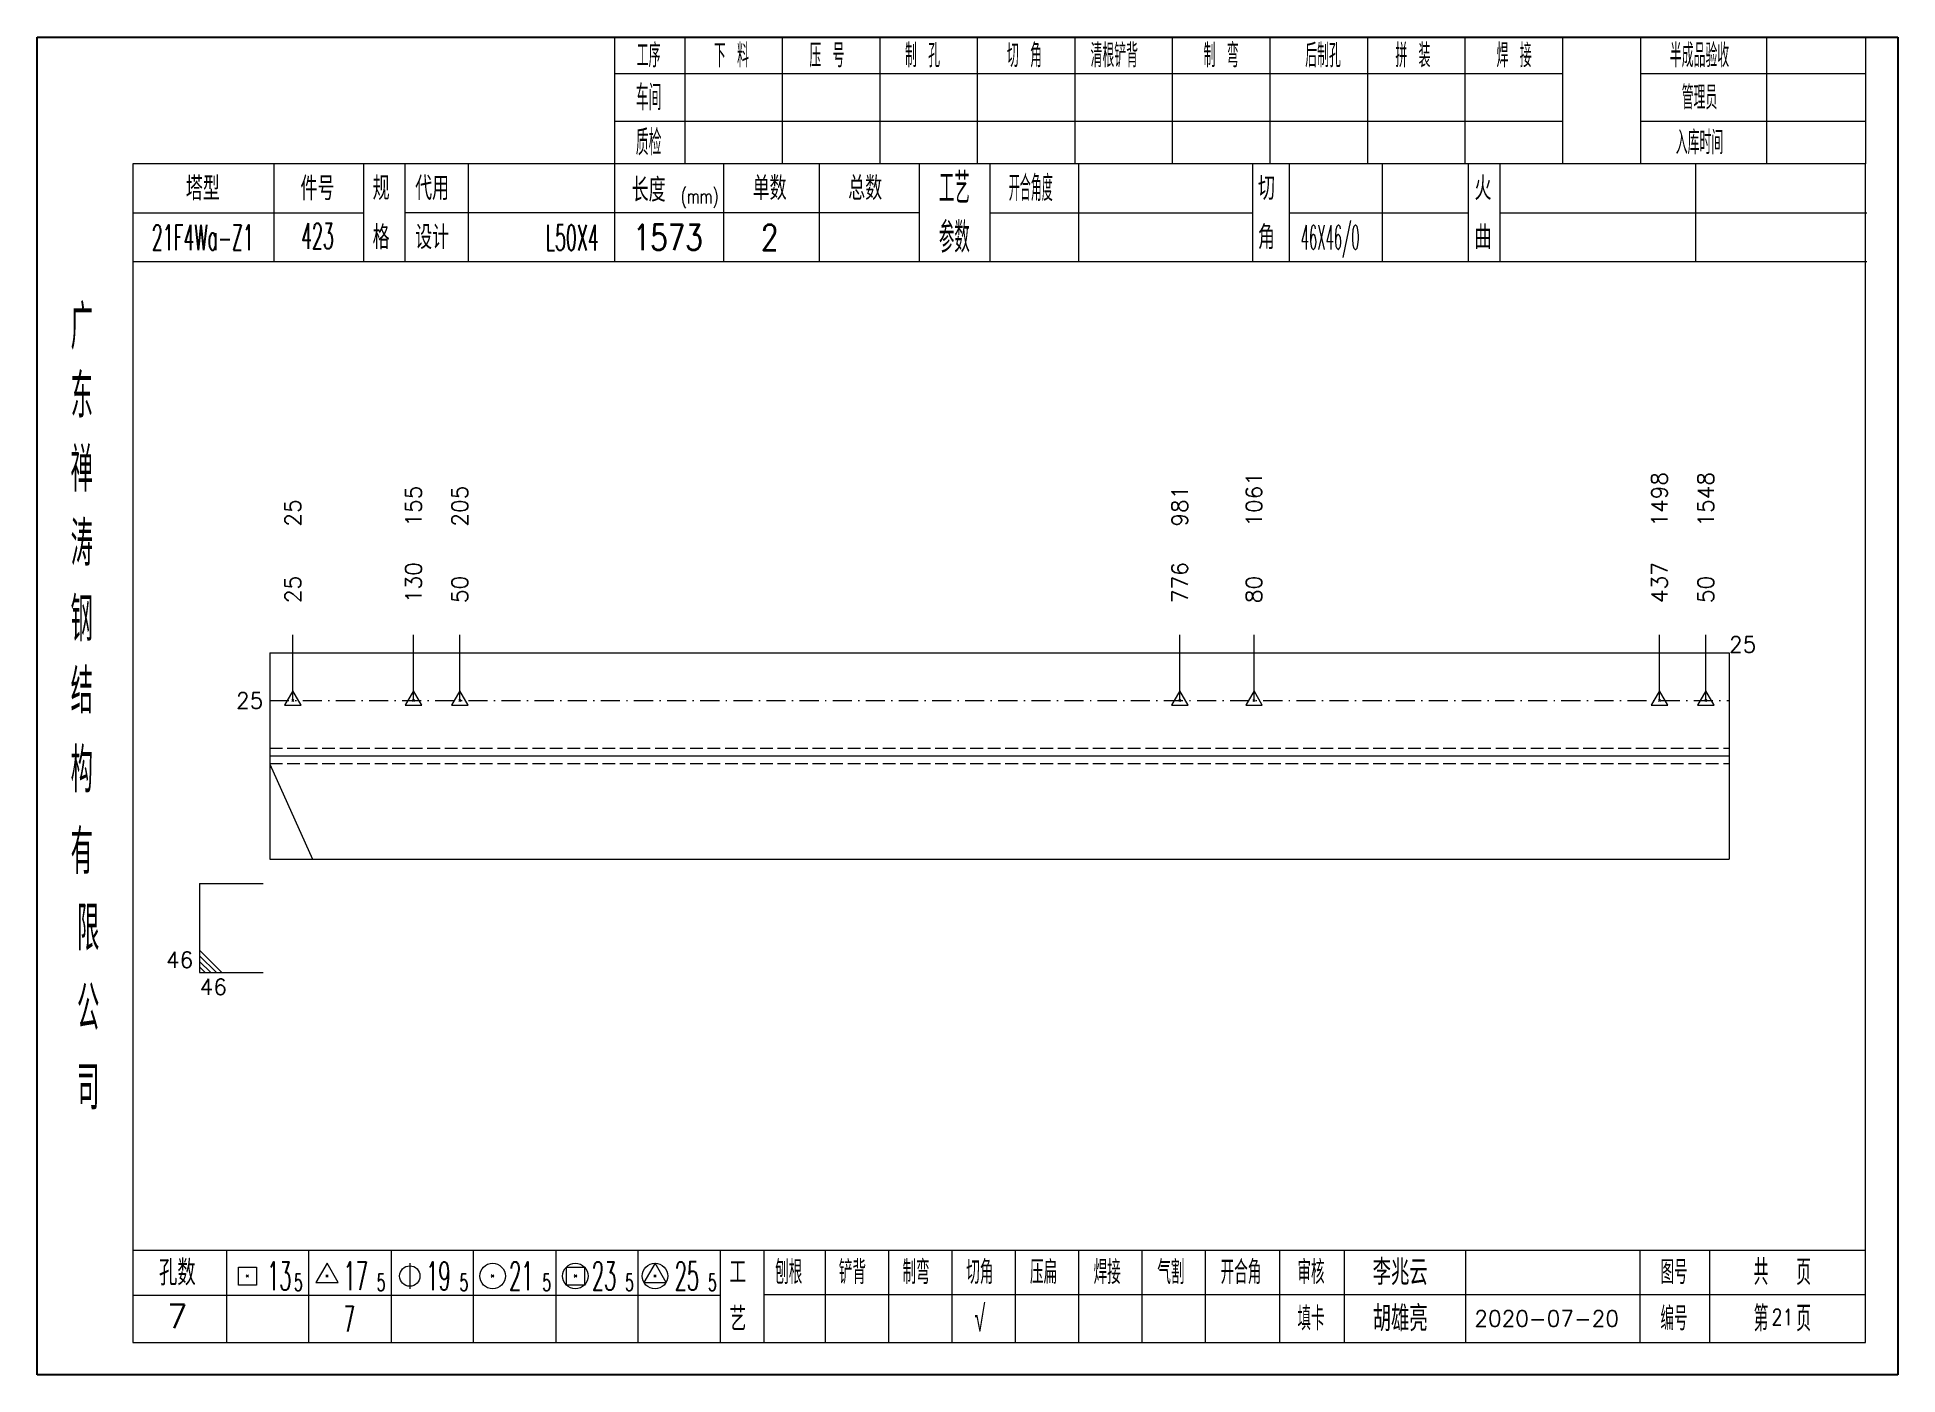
# Model space of a CAD drawing. Extents: x 1310 to 15542, y -76 to 8381.
# Drawn here: x 7759 to 8051.2, y 3663.8 to 3873.7 of the extents above; entities that cross this region are included whole.
import ezdxf
from ezdxf.enums import TextEntityAlignment as Align

# ---------------------------------------------------------------- set-up
doc = ezdxf.new("R2010")
doc.units = 0
doc.header["$MEASUREMENT"] = 0
doc.linetypes.add('一点画线', pattern=[5.2, 3, -1, 0.2, -1])
doc.linetypes.add('虚线', pattern=[2.75, 2, -0.75])
doc.layers.get('0').update_dxf_attribs({"linetype": 'CONTINUOUS', "lineweight": 25})
for name, color, linetype, lineweight in [('1', 7, 'CONTINUOUS', 25), ('4', 7, 'CONTINUOUS', 25), ('5', 7, 'CONTINUOUS', 25)]:
    doc.layers.add(name, color=color, linetype=linetype, lineweight=lineweight)
doc.styles.get("Standard").update_dxf_attribs({"font": 'simplex.shx', "width": 0.7, "height": 3, "bigfont": 'gbhzfs.shx'})

msp = doc.modelspace()

# ---------------------------------------------------------------- texts
at = {"color": 7, "linetype": 'Continuous', "lineweight": 13}
for s, p in [('1061', (7950.072, 3796.914)), ('1498', (8013.727, 3796.914)), ('1548', (8021.01, 3796.914)), ('25', (7799.163, 3796.914)), ('155', (7818.1, 3796.914)), ('205', (7825.383, 3796.914)), ('981', (7938.418, 3796.914))]:
    msp.add_text(s, height=2.5, rotation=90, dxfattribs=at).set_placement(p, align=Align.MIDDLE_LEFT)
at = {"color": 8, "linetype": 'Continuous', "lineweight": 9}
for s, p in [('130', (7818.1, 3784.914)), ('776', (7938.418, 3784.914)), ('437', (8013.727, 3784.914)), ('25', (7799.163, 3784.914)), ('50', (7825.383, 3784.914)), ('80', (7950.072, 3784.914)), ('50', (8021.01, 3784.914))]:
    msp.add_text(s, height=2.5, rotation=90, dxfattribs=at).set_placement(p, align=Align.MIDDLE_LEFT)
at = {"color": 7, "linetype": 'Continuous', "lineweight": 13}
msp.add_text('25', height=2.5, dxfattribs=at).set_placement((8024.652, 3778.414), align=Align.MIDDLE_LEFT)
msp.add_text('25', height=2.5, dxfattribs=at).set_placement((7794.522, 3769.614), align=Align.MIDDLE_RIGHT)
msp.add_text('46', height=2.5, dxfattribs=at).set_placement((7783.522, 3726.914), align=Align.BOTTOM_RIGHT)
msp.add_text('46', height=2.5, dxfattribs=at).set_placement((7784.522, 3725.914), align=Align.TOP_LEFT)
at = {"layer": '4', "color": 1, "linetype": 'Continuous', "lineweight": 25}
for s, height, width, p in [('工序', 3.7, 0.7, (7855.022, 3870.871)), ('下 料', 3.7, 0.7, (7868.022, 3870.871)), ('压 号', 3.7, 0.7, (7883.022, 3870.871)), ('制 孔', 3.7, 0.7, (7898.022, 3870.871)), ('切 角', 3.7, 0.7, (7914.022, 3870.871)), ('清根铲背 ', 3.7, 0.7, (7929.022, 3870.871)), (' 制 弯', 3.7, 0.7, (7944.022, 3870.871)), (' 后制孔', 3.7, 0.7, (7960.022, 3870.871)), ('拼 装', 3.7, 0.7, (7975.022, 3870.871)), (' 焊 接', 3.7, 0.7, (7990.022, 3870.871)), ('半成品验收', 3.7, 0.7, (8020.022, 3870.871)), ('车间', 4, 0.7, (7855.022, 3864.271)), ('管理员', 3.7, 0.7, (8020.022, 3864.271)), ('质检', 4, 0.7, (7855.022, 3857.211)), ('入库时间', 3.7, 0.7, (8020.022, 3857.211)), ('(mm)', 2.24, 0.7, (7863.022, 3848.771)), ('工艺', 4.8, 0.7, (7903.022, 3850.031)), ('开合角度', 4, 0.6, (7915.022, 3850.031)), ('423', 4, 0.5, (7803.022, 3842.541)), ('参数', 4.8, 0.7, (7903.022, 3842.321)), ('46X46/0', 3.8, 0.4, (7962.022, 3842.321)), ('21F4Wa-Z1', 4, 0.5, (7785.022, 3842.291)), ('L50X4', 4, 0.5, (7843.022, 3842.271)), ('1573', 4, 0.8, (7858.022, 3842.321)), ('2', 4, 0.8, (7874.022, 3842.321)), ('广', 6.96, 0.7, (7766.022, 3828.241)), ('东', 6.96, 0.7, (7766.022, 3817.451)), ('禅', 6.96, 0.7, (7766.022, 3805.861)), ('涛', 6.96, 0.7, (7766.022, 3794.261)), ('钢', 6.96, 0.7, (7766.022, 3782.371)), ('结', 6.96, 0.7, (7766.022, 3771.061)), ('构', 6.96, 0.7, (7766.022, 3758.681)), ('有', 6.96, 0.7, (7766.022, 3745.871)), ('限', 6.96, 0.7, (7767.022, 3733.871)), ('公', 6.96, 0.7, (7767.022, 3721.331)), ('司', 6.96, 0.7, (7767.022, 3708.851)), ('13', 4.47, 0.5, (7797.022, 3679.271)), ('17', 4.47, 0.5, (7809.022, 3679.271)), ('19', 4.47, 0.5, (7822.022, 3679.271)), ('21', 4.47, 0.5, (7835.022, 3679.271)), ('23', 4.47, 0.5, (7848.022, 3679.271)), ('25', 4.47, 0.5, (7861.022, 3679.271)), ('刨根', 3.7, 0.8, (7877.022, 3679.871)), ('铲背', 3.7, 0.8, (7887.022, 3679.871)), ('制弯', 3.7, 0.8, (7897.022, 3679.871)), ('切角', 3.7, 0.8, (7907.022, 3679.871)), ('压扁', 3.7, 0.8, (7917.022, 3679.871)), ('焊接', 3.7, 0.8, (7927.022, 3679.871)), ('气割', 3.7, 0.8, (7937.022, 3679.871)), ('开合角', 3.7, 0.8, (7948.022, 3679.871)), ('审核', 3.7, 0.8, (7959.022, 3679.871)), ('图号', 3.7, 0.8, (8016.022, 3679.871)), ('共  页', 4, 0.8, (8033.022, 3679.871)), ('5', 2.68, 0.6, (7800.022, 3678.271)), ('5', 2.68, 0.6, (7813.022, 3678.271)), ('5', 2.68, 0.6, (7826.022, 3678.271)), ('5', 2.68, 0.6, (7839.022, 3678.271)), ('5', 2.68, 0.6, (7852.022, 3678.271)), ('5', 2.68, 0.6, (7865.022, 3678.271)), ('√', 4, 0.6, (7907.022, 3672.601)), ('第  页', 4, 0.8, (8033.022, 3672.601)), ('7', 4, 0.5, (7808.022, 3672.521)), ('填卡', 3.7, 0.8, (7959.022, 3672.601)), ('编号', 3.7, 0.8, (8016.022, 3672.601))]:
    msp.add_text(s, height=height, dxfattribs=dict(at, width=width)).set_placement(p, align=Align.MIDDLE_CENTER)
for s, height, p in [('塔型', 3.7, (7785.022, 3850.001)), ('件号', 3.7, (7803.022, 3850.001)), ('规', 3.7, (7813.022, 3850.031)), ('代用', 3.7, (7821.022, 3850.031)), ('长度', 3.7, (7855.022, 3849.771)), ('单数', 3.7, (7874.022, 3850.031)), ('总数', 3.7, (7889.022, 3850.031)), ('切', 3.7, (7952.022, 3850.031)), ('火', 3.7, (7986.022, 3850.031)), ('格', 3.7, (7813.022, 3842.321)), ('设计', 3.7, (7821.022, 3842.321)), ('角', 3.7, (7952.022, 3842.321)), ('曲', 3.7, (7986.022, 3842.321)), ('孔数', 4, (7781.022, 3679.791)), ('工', 3.7, (7869.022, 3679.871)), ('李兆云', 4, (7973.022, 3679.871)), ('胡雄亮', 4, (7973.022, 3672.601)), ('7', 3.7, (7781.022, 3672.961)), ('艺', 3.7, (7869.022, 3672.521)), ('2020-07-20', 2.5, (7996.022, 3672.601))]:
    msp.add_text(s, height=height, dxfattribs=at).set_placement(p, align=Align.MIDDLE_CENTER)
at = {"layer": '4', "color": 6, "linetype": 'Continuous', "lineweight": 25, "width": 0.8}
msp.add_text('21', height=2.5, dxfattribs=at).set_placement((8033.047, 3672.829), align=Align.MIDDLE_CENTER)

# ---------------------------------------------------------------- blocks, each defined once
blk = doc.blocks.new('孔17.5')
at = {"layer": '5', "color": 7, "linetype": 'Continuous', "lineweight": 13}
for p, q in [((0, 1), (-0.866, -0.5)), ((-0.1, -0.1), (0.1, 0.1)), ((0.1, -0.1), (-0.1, 0.1)), ((0.866, -0.5), (0, 1)), ((-0.866, -0.5), (0.866, -0.5))]:
    blk.add_line(p, q, dxfattribs=at)
blk = doc.blocks.new('CTJGK')
at = {"color": 6, "linetype": 'Continuous'}
for p, q in [((0, 209.97), (292.13, 209.97)), ((0, 0), (0, 209.97)), ((292.13, 209.97), (292.13, 0)), ((292.13, 0), (0, 0))]:
    blk.add_line(p, q, dxfattribs=at)

# ---------------------------------------------------------------- linework, layer by layer
at = {"color": 7, "linetype": 'Continuous', "lineweight": 13}
for p, q in [((7799.163, 3769.614), (7799.163, 3779.914)), ((7818.1, 3769.614), (7818.1, 3779.914)), ((7825.383, 3769.614), (7825.383, 3779.914)), ((7938.418, 3769.614), (7938.418, 3779.914)), ((7950.072, 3769.614), (7950.072, 3779.914)), ((8013.727, 3769.614), (8013.727, 3779.914)), ((8021.01, 3769.614), (8021.01, 3779.914)), ((7795.522, 3759.618), (7802.222, 3744.714)), ((7784.522, 3740.914), (7794.522, 3740.914)), ((7784.522, 3740.914), (7784.522, 3726.914)), ((7788.022, 3726.914), (7784.522, 3730.414)), ((7787.147, 3726.914), (7784.522, 3729.539)), ((7786.272, 3726.914), (7784.522, 3728.664)), ((7785.397, 3726.914), (7784.522, 3727.789)), ((7784.522, 3726.914), (7794.522, 3726.914))]:
    msp.add_line(p, q, dxfattribs=at)
at = {"color": 7, "linetype": 'Continuous', "lineweight": 18}
for p, q in [((7795.522, 3777.114), (7795.522, 3744.714)), ((7795.522, 3777.114), (8024.652, 3777.114)), ((8024.652, 3777.114), (8024.652, 3744.714)), ((7795.522, 3760.914), (8024.652, 3760.914))]:
    msp.add_line(p, q, dxfattribs=at)
at = {"color": 3, "linetype": '一点画线', "lineweight": 13}
msp.add_line((7795.522, 3769.614), (8024.652, 3769.614), dxfattribs=at)
at = {"color": 1, "linetype": '虚线', "lineweight": 18}
for p, q in [((7795.522, 3762.114), (8024.652, 3762.114)), ((7795.522, 3759.714), (8024.652, 3759.714))]:
    msp.add_line(p, q, dxfattribs=at)
at = {"layer": '1', "color": 7, "linetype": 'Continuous', "lineweight": 18}
msp.add_line((7795.522, 3744.714), (8024.652, 3744.714), dxfattribs=at)
at = {"layer": '4', "color": 1, "linetype": 'Continuous', "lineweight": 18}
for p, q in [((7759.022, 3873.741), (7759.022, 3663.771)), ((8051.152, 3873.741), (7759.022, 3873.741)), ((7849.652, 3873.741), (7849.652, 3853.901)), ((7860.682, 3873.741), (7860.682, 3853.881)), ((7875.992, 3873.741), (7875.992, 3853.881)), ((7891.312, 3873.741), (7891.312, 3853.881)), ((7906.622, 3873.741), (7906.622, 3853.881)), ((7921.932, 3873.741), (7921.932, 3853.881)), ((7937.242, 3873.741), (7937.242, 3853.881)), ((7952.562, 3873.741), (7952.562, 3853.881)), ((7967.872, 3873.741), (7967.872, 3853.881)), ((7983.182, 3873.741), (7983.182, 3853.881)), ((7998.492, 3873.741), (7998.492, 3853.901)), ((7998.492, 3873.741), (7998.492, 3853.881)), ((8010.772, 3873.741), (8010.772, 3853.881)), ((8030.522, 3873.741), (8030.522, 3853.881)), ((8046.102, 3873.741), (8046.102, 3853.881)), ((8051.152, 3843.941), (8051.152, 3873.741)), ((7998.492, 3868.011), (7849.652, 3868.011)), ((8046.102, 3868.011), (8010.772, 3868.011)), ((7998.492, 3860.531), (7849.652, 3860.531)), ((8046.102, 3860.531), (8010.772, 3860.531)), ((7774.032, 3853.881), (7774.032, 3668.821)), ((8046.102, 3853.881), (7774.032, 3853.881)), ((7796.152, 3853.891), (7796.152, 3838.471)), ((7810.302, 3838.471), (7810.302, 3853.881)), ((7816.802, 3838.471), (7816.802, 3853.881)), ((7826.672, 3853.881), (7826.672, 3838.471)), ((7849.652, 3853.901), (7849.652, 3838.471)), ((7866.772, 3853.881), (7866.772, 3838.471)), ((7881.822, 3853.881), (7881.822, 3838.471)), ((7897.522, 3853.881), (7897.522, 3838.471)), ((7908.582, 3853.881), (7908.582, 3838.471)), ((7922.532, 3853.881), (7922.532, 3838.471)), ((7949.832, 3853.881), (7949.832, 3838.471)), ((7955.592, 3853.881), (7955.592, 3838.471)), ((7970.212, 3853.881), (7970.212, 3838.471)), ((7983.672, 3853.881), (7983.672, 3838.471)), ((7988.662, 3853.881), (7988.662, 3838.471)), ((8019.402, 3853.881), (8019.402, 3838.471)), ((8046.102, 3668.821), (8046.102, 3853.881)), ((7810.302, 3846.121), (7774.032, 3846.121)), ((7897.522, 3846.171), (7816.802, 3846.171)), ((7908.582, 3846.171), (7949.832, 3846.171)), ((7955.592, 3846.171), (7983.672, 3846.171)), ((7988.662, 3846.171), (8046.282, 3846.171)), ((8051.152, 3663.771), (8051.152, 3843.941)), ((8046.282, 3838.471), (7774.032, 3838.471)), ((7774.032, 3683.351), (8046.102, 3683.351)), ((7788.722, 3683.351), (7788.722, 3668.821)), ((7801.652, 3668.821), (7801.652, 3683.351)), ((7814.582, 3683.351), (7814.582, 3668.821)), ((7827.502, 3668.821), (7827.502, 3683.351)), ((7840.432, 3683.351), (7840.432, 3668.821)), ((7853.362, 3668.821), (7853.362, 3683.351)), ((7866.282, 3668.821), (7866.282, 3683.351)), ((7873.152, 3668.821), (7873.152, 3683.351)), ((7882.812, 3668.821), (7882.812, 3683.351)), ((7892.752, 3668.821), (7892.752, 3683.351)), ((7902.692, 3668.821), (7902.692, 3683.351)), ((7912.642, 3668.821), (7912.642, 3683.351)), ((7922.582, 3668.821), (7922.582, 3683.351)), ((7932.522, 3668.821), (7932.522, 3683.351)), ((7942.472, 3668.821), (7942.472, 3683.351)), ((7954.112, 3668.821), (7954.112, 3683.351)), ((7964.262, 3668.821), (7964.262, 3683.351)), ((7983.322, 3668.821), (7983.322, 3683.351)), ((8010.702, 3668.821), (8010.702, 3683.351)), ((8021.662, 3668.821), (8021.662, 3683.351)), ((7866.282, 3676.221), (7774.032, 3676.221)), ((7873.112, 3676.381), (8046.102, 3676.381)), ((7774.032, 3668.821), (8046.102, 3668.821)), ((7759.022, 3663.771), (8051.152, 3663.771))]:
    msp.add_line(p, q, dxfattribs=at)
at = {"layer": '4', "color": 7, "linetype": 'Continuous', "lineweight": 13}
for p, q in [((7804.522, 3681.271), (7802.79, 3678.271)), ((7806.254, 3678.271), (7804.522, 3681.271)), ((7817.522, 3681.271), (7817.522, 3677.271)), ((7856.022, 3681.271), (7854.29, 3678.271)), ((7857.754, 3678.271), (7856.022, 3681.271)), ((7790.608, 3677.857), (7790.608, 3680.685)), ((7790.608, 3680.685), (7793.436, 3680.685)), ((7791.822, 3679.071), (7792.222, 3679.471)), ((7792.222, 3679.071), (7791.822, 3679.471)), ((7793.436, 3680.685), (7793.436, 3677.857)), ((7802.79, 3678.271), (7806.254, 3678.271)), ((7804.322, 3679.071), (7804.722, 3679.471)), ((7804.722, 3679.071), (7804.322, 3679.471)), ((7830.322, 3679.071), (7830.722, 3679.471)), ((7830.722, 3679.071), (7830.322, 3679.471)), ((7842.108, 3677.857), (7842.108, 3680.685)), ((7842.108, 3680.685), (7844.936, 3680.685)), ((7843.322, 3679.071), (7843.722, 3679.471)), ((7843.722, 3679.071), (7843.322, 3679.471)), ((7844.936, 3680.685), (7844.936, 3677.857)), ((7854.29, 3678.271), (7857.754, 3678.271)), ((7855.822, 3679.071), (7856.222, 3679.471)), ((7856.222, 3679.071), (7855.822, 3679.471)), ((7793.436, 3677.857), (7790.608, 3677.857)), ((7844.936, 3677.857), (7842.108, 3677.857))]:
    msp.add_line(p, q, dxfattribs=at)
for centre, radius in [((7817.522, 3679.271), 1.6), ((7830.522, 3679.271), 2), ((7843.522, 3679.271), 2), ((7856.022, 3679.271), 2)]:
    msp.add_circle(centre, radius, dxfattribs=at)

# ---------------------------------------------------------------- block references
at = {"color": 0, "linetype": 'Continuous'}
msp.add_blockref('CTJGK', (7759.022, 3663.771), dxfattribs=at)
at = {"color": 8, "linetype": 'Continuous', "lineweight": 9, "xscale": 1.5, "yscale": 1.5, "zscale": 1.5}
for p in [(7799.163, 3769.614), (7818.1, 3769.614), (7825.383, 3769.614), (7938.418, 3769.614), (7950.072, 3769.614), (8013.727, 3769.614), (8021.01, 3769.614)]:
    msp.add_blockref('孔17.5', p, dxfattribs=at)

msp.set_redraw_order([(e.dxf.handle, doc.entitydb.next_handle()) for e in msp.query("TEXT MTEXT ATTDEF DIMENSION ARC_DIMENSION")])  # texts and dimensions are drawn at this point

doc.saveas('drawing.dxf')
